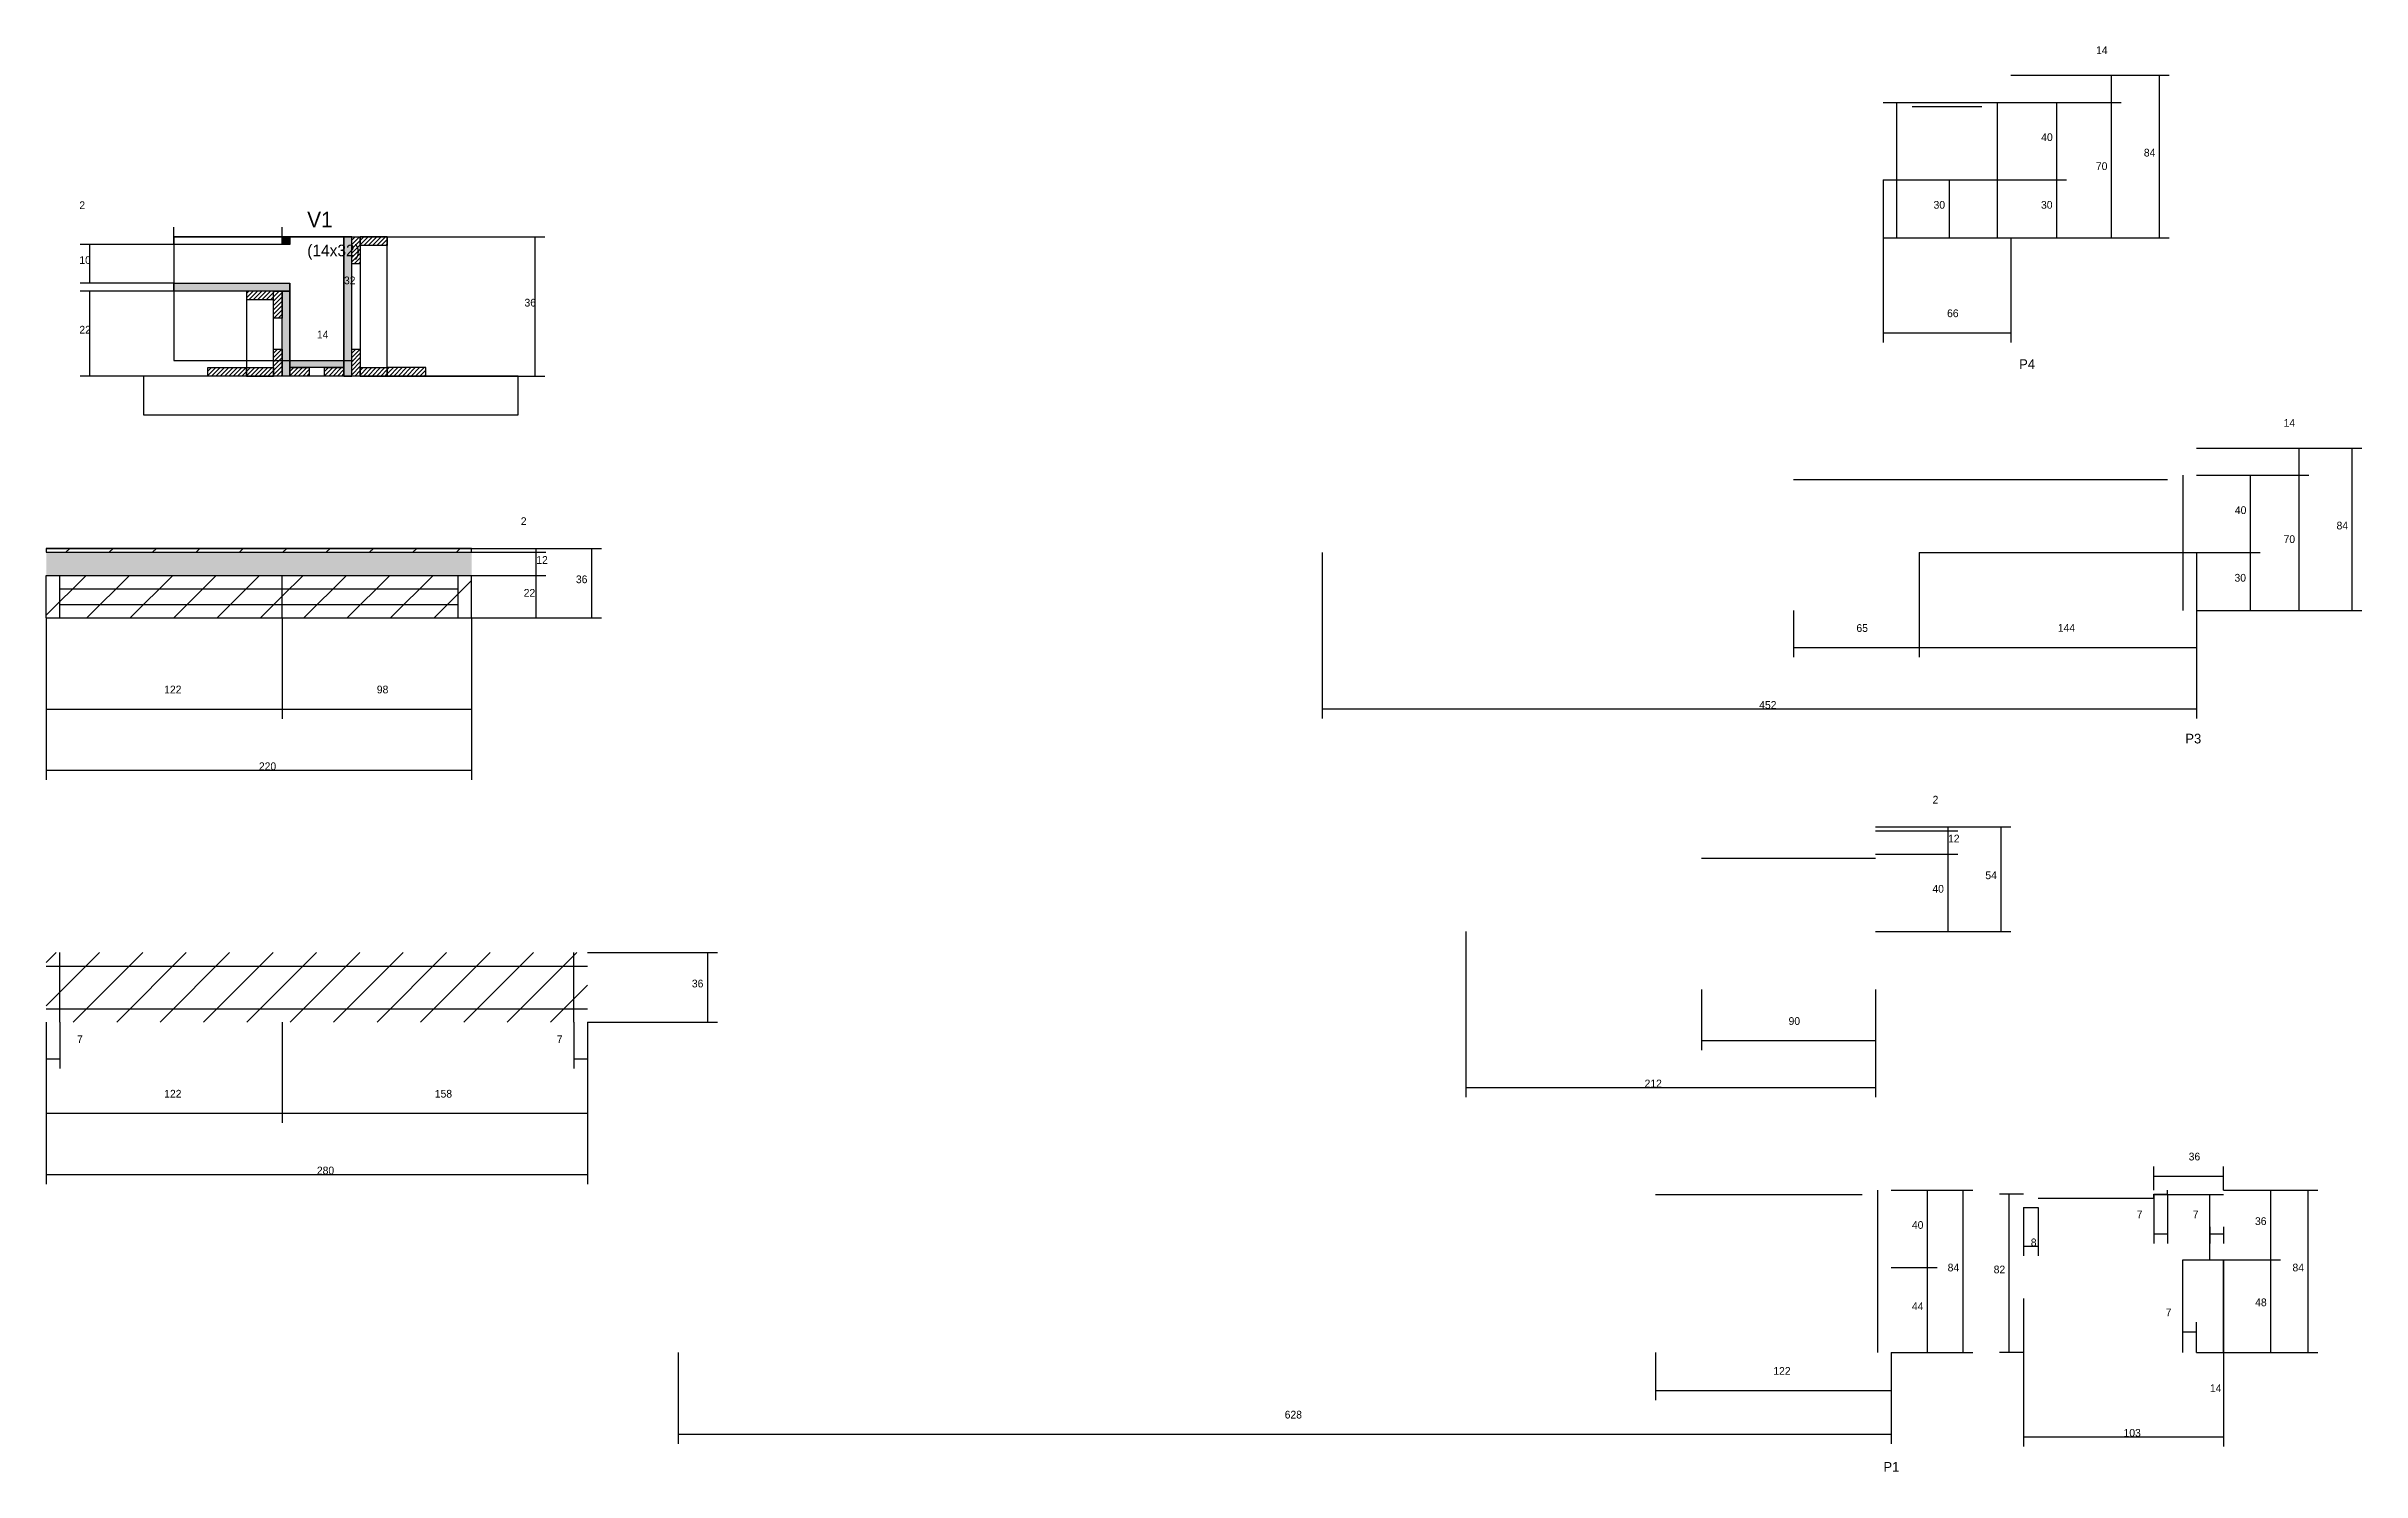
# Model space of a CAD drawing. Header units: metres. Extents: x -2848 to 21926, y -45195 to 1016.
# Drawn here: x 14265 to 15463, y -33639 to -32901 of the extents above; entities that cross this region are included whole.
import ezdxf

# ---------------------------------------------------------------- set-up
doc = ezdxf.new("R2010")
doc.units = ezdxf.units.M
for name, color, linetype in [('CONCRETO', 251, 'Continuous'), ('COTA', 4, 'Continuous'), ('Cota Seção (2x)', 4, 'Continuous'), ('Hachura', 253, 'Continuous'), ('Madeira', 126, 'Continuous'), ('NOMENCLATURA', 7, 'Continuous'), ('Painéis', 200, 'Continuous'), ('SARR_2.2x7', 40, 'Continuous'), ('Texto Seção', 7, 'Continuous')]:
    doc.layers.add(name, color=color, linetype=linetype)

msp = doc.modelspace()

# ---------------------------------------------------------------- texts
at = {"layer": 'COTA'}
for s, p in [('14', (15325.5, -32905.4)), ('40', (15297.1, -32950.4)), ('70', (15325.4, -32965.4)), ('84', (15350.2, -32958.4)), ('2', (14282.1, -32985.6)), ('30', (15241.4, -32985.4)), ('30', (15297, -32985.4)), ('10', (14282.1, -33014)), ('36', (14512.4, -33036)), ('66', (15248.4, -33041.5)), ('22', (14282.1, -33050)), ('14', (15422.5, -33098.2)), ('2', (14510.5, -33149)), ('40', (15397.3, -33143.3)), ('70', (15422.5, -33158.3)), ('84', (15449.9, -33151.3)), ('12', (14518.5, -33169.1)), ('36', (14539, -33179.1)), ('30', (15397.1, -33178.3)), ('22', (14512, -33186.1)), ('65', (15201.5, -33204.3)), ('144', (15305.7, -33204.2)), ('122', (14326, -33236.1)), ('98', (14436, -33236.1)), ('452', (15151.2, -33244.1)), ('220', (14375, -33275.8)), ('2', (15240.9, -33293.1)), ('12', (15248.9, -33313.2)), ('40', (15240.8, -33339.2)), ('54', (15268.2, -33332.2)), ('36', (14599, -33388.2)), ('90', (15166.4, -33407.6)), ('7', (14280.9, -33417)), ('7', (14529.1, -33417)), ('122', (14326, -33445.2)), ('158', (14466, -33445.2)), ('212', (15091.9, -33439.9)), ('280', (14405, -33484.9)), ('36', (15373.4, -33477.7)), ('7', (15346.5, -33507.6)), ('7', (15375.5, -33507.6)), ('40', (15230.2, -33513.1)), ('36', (15407.7, -33511.1)), ('8', (15291.7, -33522.1)), ('84', (15248.7, -33535.1)), ('82', (15272.5, -33536.1)), ('84', (15427.1, -33535.1)), ('44', (15230.2, -33555.1)), ('48', (15407.8, -33553.1)), ('7', (15361.5, -33558.3)), ('122', (15158.5, -33588.6)), ('14', (15384.4, -33597.5)), ('628', (14905.7, -33611.2)), ('103', (15339.7, -33620.6))]:
    msp.add_text(s, height=4, dxfattribs=at).set_placement(p)
at = {"layer": 'Cota Seção (2x)'}
for s, p in [('32', (14419, -33024.5)), ('14', (14405, -33052.5))]:
    msp.add_text(s, height=4, dxfattribs=at).set_placement(p)
at = {"layer": 'NOMENCLATURA'}
for s, p in [('P4', (15285.7, -33068.3)), ('P3', (15371.7, -33262)), ('P1', (15215.5, -33638.7))]:
    msp.add_text(s, height=5, dxfattribs=at).set_placement(p)
at = {"layer": 'Texto Seção'}
for s, height, p in [('V1', 8, (14400, -32995)), ('(14x32)', 6, (14400, -33010))]:
    msp.add_text(s, height=height, dxfattribs=at).set_placement(p)

# ---------------------------------------------------------------- hatches: boundary and pattern name
at = {"layer": 'COTA'}
h = msp.add_hatch(dxfattribs=at)
h.set_pattern_fill('AR-CONC', scale=0.03)
h.paths.add_polyline_path([(14485, -33163.1), (14265, -33163.1), (14265, -33175.1), (14485, -33175.1)])
at = {"layer": 'Hachura'}
h = msp.add_hatch(color=8, dxfattribs=at)
h.dxf.hatch_style = 1
h.paths.add_polyline_path([(14387, -33000), (14391, -33000), (14391, -33000), (14391, -33004), (14391, -33004), (14387, -33004), (14387, -33004), (14387, -33000)])
h = msp.add_hatch(color=8, dxfattribs=at)
h.dxf.hatch_style = 1
h.paths.add_polyline_path([(14423, -33000), (14419, -33000), (14419, -33000), (14419, -33072), (14419, -33072), (14423, -33072), (14423, -33072), (14423, -33000)])
h = msp.add_hatch(dxfattribs=at)
h.set_pattern_fill('ANSI31', scale=0.5)
h.paths.add_polyline_path([(14427.4, -33014), (14423, -33014), (14423, -33014), (14423, -33000), (14423, -33000), (14427.4, -33000), (14427.4, -33000), (14427.4, -33014)])
h = msp.add_hatch(dxfattribs=at)
h.set_pattern_fill('ANSI31', scale=0.5)
h.paths.add_polyline_path([(14441.4, -33000), (14441.4, -33004.4), (14441.4, -33004.4), (14427.4, -33004.4), (14427.4, -33004.4), (14427.4, -33000), (14427.4, -33000), (14441.4, -33000)])
h = msp.add_hatch(color=8, dxfattribs=at)
h.dxf.hatch_style = 1
h.paths.add_polyline_path([(14331, -33028), (14331, -33024), (14331, -33024), (14391, -33024), (14391, -33024), (14391, -33028), (14391, -33028), (14331, -33028)])
h = msp.add_hatch(dxfattribs=at)
h.set_pattern_fill('ANSI31', scale=0.5)
h.paths.add_polyline_path([(14368.6, -33028), (14368.6, -33032.4), (14368.6, -33032.4), (14382.6, -33032.4), (14382.6, -33032.4), (14382.6, -33028), (14382.6, -33028), (14368.6, -33028)])
h = msp.add_hatch(dxfattribs=at)
h.set_pattern_fill('ANSI31', scale=0.5)
h.paths.add_polyline_path([(14387, -33042), (14382.6, -33042), (14382.6, -33042), (14382.6, -33028), (14382.6, -33028), (14387, -33028), (14387, -33028), (14387, -33042)])
h = msp.add_hatch(color=8, dxfattribs=at)
h.dxf.hatch_style = 1
h.paths.add_polyline_path([(14387, -33028), (14391, -33028), (14391, -33028), (14391, -33072), (14391, -33072), (14387, -33072), (14387, -33072), (14387, -33028)])
h = msp.add_hatch(dxfattribs=at)
h.set_pattern_fill('ANSI31', scale=0.5)
h.paths.add_polyline_path([(14387, -33072), (14382.6, -33072), (14382.6, -33072), (14382.6, -33058), (14382.6, -33058), (14387, -33058), (14387, -33058), (14387, -33072)])
h = msp.add_hatch(dxfattribs=at)
h.set_pattern_fill('ANSI31', scale=0.5)
h.paths.add_polyline_path([(14427.4, -33072), (14423, -33072), (14423, -33072), (14423, -33058), (14423, -33058), (14427.4, -33058), (14427.4, -33058), (14427.4, -33072)])
h = msp.add_hatch(dxfattribs=at)
h.set_pattern_fill('ANSI31', scale=0.5)
h.paths.add_polyline_path([(14348.6, -33072), (14348.6, -33067.6), (14348.6, -33067.6), (14368.6, -33067.6), (14368.6, -33067.6), (14368.6, -33072), (14368.6, -33072), (14348.6, -33072)])
h = msp.add_hatch(dxfattribs=at)
h.set_pattern_fill('ANSI31', scale=0.5)
h.paths.add_polyline_path([(14382.6, -33067.6), (14382.6, -33072), (14382.6, -33072), (14368.6, -33072), (14368.6, -33072), (14368.6, -33067.6), (14368.6, -33067.6), (14382.6, -33067.6)])
h = msp.add_hatch(color=8, dxfattribs=at)
h.dxf.hatch_style = 1
h.paths.add_polyline_path([(14391, -33067.6), (14391, -33064), (14391, -33064), (14419, -33064), (14419, -33064), (14419, -33067.6), (14419, -33067.6), (14391, -33067.6)])
h = msp.add_hatch(dxfattribs=at)
h.set_pattern_fill('ANSI31', scale=0.5)
h.paths.add_polyline_path([(14391, -33072), (14391, -33067.6), (14391, -33067.6), (14401, -33067.6), (14401, -33067.6), (14401, -33072), (14401, -33072), (14391, -33072)])
h = msp.add_hatch(dxfattribs=at)
h.set_pattern_fill('ANSI31', scale=0.5)
h.paths.add_polyline_path([(14409, -33072), (14409, -33067.6), (14409, -33067.6), (14419, -33067.6), (14419, -33067.6), (14419, -33072), (14419, -33072), (14409, -33072)])
h = msp.add_hatch(dxfattribs=at)
h.set_pattern_fill('ANSI31', scale=0.5)
h.paths.add_polyline_path([(14441.4, -33067.6), (14441.4, -33072), (14441.4, -33072), (14427.4, -33072), (14427.4, -33072), (14427.4, -33067.6), (14427.4, -33067.6), (14441.4, -33067.6)])
h = msp.add_hatch(dxfattribs=at)
h.set_pattern_fill('ANSI31', scale=0.5)
h.paths.add_polyline_path([(14461.4, -33072), (14461.4, -33067.6), (14461.4, -33067.6), (14441.4, -33067.6), (14441.4, -33067.6), (14441.4, -33072), (14441.4, -33072), (14461.4, -33072)])
h = msp.add_hatch(dxfattribs=at)
h.set_pattern_fill('ANSI31', scale=5)
h.paths.add_polyline_path([(14485, -33163.1), (14485, -33161.1), (14265, -33161.1), (14265, -33163.1)])
h = msp.add_hatch(dxfattribs=at)
h.set_pattern_fill('ANSI31', scale=5)
h.paths.add_polyline_path([(14265, -33175.1), (14265, -33197.1), (14387, -33197.1), (14387, -33175.1)])
h = msp.add_hatch(dxfattribs=at)
h.set_pattern_fill('ANSI31', scale=5)
h.paths.add_polyline_path([(14387, -33197.1), (14485, -33197.1), (14485, -33175.1), (14387, -33175.1)])
h = msp.add_hatch(dxfattribs=at)
h.set_pattern_fill('ANSI31', scale=5)
h.paths.add_polyline_path([(14387, -33406.2), (14387, -33370.2), (14265, -33370.2), (14265, -33406.2)])
h = msp.add_hatch(dxfattribs=at)
h.set_pattern_fill('ANSI31', scale=5)
h.paths.add_polyline_path([(14387, -33370.2), (14387, -33406.2), (14545, -33406.2), (14545, -33370.2)])

# ---------------------------------------------------------------- linework, layer by layer
at = {"layer": 'CONCRETO'}
for points in [[(14331, -33004), (14331, -33024), (14391, -33024), (14391, -33064), (14419, -33064), (14419, -33020), (14419, -33000), (14391, -33000), (14391, -33004)], [(14331, -33064), (14419, -33064), (14419, -33000), (14331, -33000)]]:
    msp.add_lwpolyline(points, close=True, dxfattribs=at)
at = {"layer": 'COTA'}
for p, q in [((15281.4, -32916.4), (15338.5, -32916.4)), ((15281.4, -32916.4), (15363.3, -32916.4)), ((15333.5, -32930.4), (15333.5, -32916.4)), ((15358.3, -33000.4), (15358.3, -32916.4)), ((15281.4, -32930.4), (15338.5, -32930.4)), ((15281.4, -32930.4), (15338.5, -32930.4)), ((15281.4, -32930.4), (15310.2, -32930.4)), ((15305.2, -32970.4), (15305.2, -32930.4)), ((15333.5, -33000.4), (15333.5, -32930.4)), ((15215.4, -32970.4), (15215.4, -33054.6)), ((15233.9, -32970.4), (15254.6, -32970.4)), ((15249.6, -33000.4), (15249.6, -32970.4)), ((15281.4, -32970.4), (15310.2, -32970.4)), ((15281.4, -32970.4), (15310.2, -32970.4)), ((15305.2, -33000.4), (15305.2, -32970.4)), ((14331, -33004), (14331, -32995)), ((14331, -33000), (14387, -33000)), ((14387, -33000), (14387, -32995)), ((14441.4, -33000), (14522.9, -33000)), ((14517.9, -33072), (14517.9, -33000)), ((15233.9, -33000.4), (15254.6, -33000.4)), ((15281.4, -33000.4), (15281.4, -33054.6)), ((15281.4, -33000.4), (15338.5, -33000.4)), ((15281.4, -33000.4), (15363.3, -33000.4)), ((15281.4, -33000.4), (15310.2, -33000.4)), ((14331, -33004), (14282.6, -33004)), ((14287.6, -33024), (14287.6, -33004)), ((14331, -33024), (14282.6, -33024)), ((14331, -33028), (14282.6, -33028)), ((14287.6, -33072), (14287.6, -33028)), ((15215.4, -33049.6), (15281.4, -33049.6)), ((14348.6, -33072), (14282.6, -33072)), ((14461.4, -33072), (14522.9, -33072)), ((15377.5, -33109.3), (15435.6, -33109.3)), ((15377.5, -33109.3), (15462.9, -33109.3)), ((15430.6, -33123.3), (15430.6, -33109.3)), ((15457.9, -33193.3), (15457.9, -33109.3)), ((15377.5, -33123.3), (15435.6, -33123.3)), ((15377.5, -33123.3), (15435.6, -33123.3)), ((15377.5, -33123.3), (15410.4, -33123.3)), ((15405.4, -33163.3), (15405.4, -33123.3)), ((15430.6, -33193.3), (15430.6, -33123.3)), ((14485, -33161.1), (14552.3, -33161.1)), ((14485, -33161.1), (14523.5, -33161.1)), ((14485, -33163.1), (14523.5, -33163.1)), ((14485, -33163.1), (14523.5, -33163.1)), ((14518.5, -33163.1), (14518.5, -33161.1)), ((14518.5, -33175.1), (14518.5, -33163.1)), ((14547.3, -33197.1), (14547.3, -33161.1)), ((14925, -33163.3), (14925, -33249.1)), ((15234, -33163.3), (15234, -33217.4)), ((15234, -33163.3), (15234, -33217.4)), ((15377.5, -33163.3), (15377.5, -33249.1)), ((15377.5, -33163.3), (15410.4, -33163.3)), ((15377.5, -33163.3), (15410.4, -33163.3)), ((15405.4, -33193.3), (15405.4, -33163.3)), ((14485, -33175.1), (14523.5, -33175.1)), ((14485, -33175.1), (14523.5, -33175.1)), ((14518.5, -33197.1), (14518.5, -33175.1)), ((15169, -33193.3), (15169, -33217.4)), ((15377.5, -33193.3), (15435.6, -33193.3)), ((15377.5, -33193.3), (15462.9, -33193.3)), ((15377.5, -33193.3), (15377.5, -33217.4)), ((15377.5, -33193.3), (15410.4, -33193.3)), ((14265, -33197.1), (14265, -33249.2)), ((14265, -33197.1), (14265, -33280.8)), ((14387, -33197.1), (14387, -33249.2)), ((14387, -33197.1), (14387, -33249.2)), ((14485, -33197.1), (14523.5, -33197.1)), ((14485, -33197.1), (14485, -33249.2)), ((14485, -33197.1), (14485, -33280.8)), ((14485, -33197.1), (14552.3, -33197.1)), ((15169, -33212.4), (15234, -33212.4)), ((15234, -33212.4), (15377.5, -33212.4)), ((14265, -33244.2), (14387, -33244.2)), ((14387, -33244.2), (14485, -33244.2)), ((14925, -33244.1), (15377.5, -33244.1)), ((14265, -33275.8), (14485, -33275.8)), ((15211.4, -33305.2), (15281.3, -33305.2)), ((15211.4, -33305.2), (15253.9, -33305.2)), ((15211.4, -33307.2), (15253.9, -33307.2)), ((15211.4, -33307.2), (15253.9, -33307.2)), ((15248.9, -33307.2), (15248.9, -33305.2)), ((15248.9, -33319.2), (15248.9, -33307.2)), ((15276.3, -33359.2), (15276.3, -33305.2)), ((15211.4, -33319.2), (15253.9, -33319.2)), ((15211.4, -33319.2), (15253.9, -33319.2)), ((15248.9, -33359.2), (15248.9, -33319.2)), ((14999.4, -33359.2), (14999.4, -33444.9)), ((15211.4, -33359.2), (15253.9, -33359.2)), ((15211.4, -33359.2), (15281.3, -33359.2)), ((14545, -33370.2), (14612.3, -33370.2)), ((14607.3, -33406.2), (14607.3, -33370.2)), ((15121.4, -33389.2), (15121.4, -33420.7)), ((15211.4, -33389.2), (15211.4, -33420.7)), ((15211.4, -33389.2), (15211.4, -33444.9)), ((14265, -33406.2), (14265, -33458.3)), ((14265, -33406.2), (14265, -33489.9)), ((14265, -33406.2), (14265, -33430.1)), ((14272, -33406.2), (14272, -33430.1)), ((14387, -33406.2), (14387, -33458.3)), ((14387, -33406.2), (14387, -33458.3)), ((14538, -33406.2), (14538, -33430.1)), ((14545, -33406.2), (14545, -33458.3)), ((14545, -33406.2), (14545, -33489.9)), ((14545, -33406.2), (14612.3, -33406.2)), ((14545, -33406.2), (14545, -33430.1)), ((15121.4, -33415.7), (15211.4, -33415.7)), ((14265, -33425.1), (14272, -33425.1)), ((14538, -33425.1), (14545, -33425.1)), ((14999.4, -33439.9), (15211.4, -33439.9)), ((14265, -33453.3), (14387, -33453.3)), ((14387, -33453.3), (14545, -33453.3)), ((15355.4, -33493.1), (15355.4, -33480.9)), ((15391.4, -33493.1), (15391.4, -33480.9)), ((14265, -33484.9), (14545, -33484.9)), ((15219.5, -33493.1), (15261.8, -33493.1)), ((15219.5, -33493.1), (15243.3, -33493.1)), ((15238.3, -33533.1), (15238.3, -33493.1)), ((15256.8, -33577.1), (15256.8, -33493.1)), ((15355.4, -33485.9), (15391.4, -33485.9)), ((15391.4, -33493.1), (15420.9, -33493.1)), ((15391.4, -33493.1), (15440.2, -33493.1)), ((15415.9, -33529.1), (15415.9, -33493.1)), ((15435.2, -33577.1), (15435.2, -33493.1)), ((15288, -33495.1), (15275.6, -33495.1)), ((15280.6, -33577.1), (15280.6, -33495.1)), ((15288, -33502.1), (15288, -33527.1)), ((15295.5, -33502.1), (15295.5, -33527.1)), ((15355.4, -33495.1), (15355.4, -33520.7)), ((15362.4, -33495.1), (15362.4, -33520.7)), ((15355.4, -33515.7), (15362.4, -33515.7)), ((15384.4, -33512.1), (15384.4, -33520.7)), ((15384.4, -33515.7), (15391.4, -33515.7)), ((15391.4, -33512.1), (15391.4, -33520.7)), ((15288, -33522.1), (15295.5, -33522.1)), ((15377.4, -33529.1), (15420.9, -33529.1)), ((15391.4, -33529.1), (15391.4, -33625.6)), ((15391.4, -33529.1), (15420.9, -33529.1)), ((15391.4, -33577.1), (15391.4, -33529.1)), ((15391.4, -33529.1), (15396.4, -33529.1)), ((15415.9, -33577.1), (15415.9, -33529.1)), ((15219.5, -33533.1), (15243.3, -33533.1)), ((15219.5, -33533.1), (15243.3, -33533.1)), ((15238.3, -33577.1), (15238.3, -33533.1)), ((15288, -33549.1), (15288, -33625.6)), ((15370.4, -33577.1), (15370.4, -33561.4)), ((15377.4, -33577.1), (15377.4, -33561.4)), ((14591.9, -33577.1), (14591.9, -33624.3)), ((15097.5, -33577.1), (15097.5, -33601.7)), ((15219.5, -33577.1), (15219.5, -33624.3)), ((15219.5, -33577.1), (15219.5, -33601.7)), ((15219.5, -33577.1), (15261.8, -33577.1)), ((15219.5, -33577.1), (15243.3, -33577.1)), ((15288, -33577.1), (15275.6, -33577.1)), ((15370.4, -33566.4), (15377.4, -33566.4)), ((15377.4, -33577.1), (15396.4, -33577.1)), ((15377.4, -33577.1), (15420.9, -33577.1)), ((15377.4, -33577.1), (15440.2, -33577.1)), ((15097.5, -33596.7), (15219.5, -33596.7)), ((14591.9, -33619.3), (15219.5, -33619.3)), ((15288, -33620.6), (15391.4, -33620.6))]:
    msp.add_line(p, q, dxfattribs=at)
at = {"layer": 'Cota Seção (2x)'}
for p, q in [((14391, -33000), (14424, -33000)), ((14419, -33064), (14419, -33000)), ((14391, -33064), (14391, -33059)), ((14419, -33064), (14419, -33059)), ((14391, -33064), (14424, -33064)), ((14391, -33064), (14419, -33064))]:
    msp.add_line(p, q, dxfattribs=at)
at = {"layer": 'Madeira'}
for points in [[(14427.4, -33014), (14423, -33014), (14423, -33000), (14427.4, -33000)], [(14441.4, -33000), (14441.4, -33004.4), (14427.4, -33004.4), (14427.4, -33000)], [(14441.4, -33000), (14427.4, -33000), (14427.4, -33072), (14441.4, -33072)], [(14368.6, -33028), (14368.6, -33032.4), (14382.6, -33032.4), (14382.6, -33028)], [(14368.6, -33072), (14382.6, -33072), (14382.6, -33028), (14368.6, -33028)], [(14387, -33042), (14382.6, -33042), (14382.6, -33028), (14387, -33028)], [(14387, -33072), (14382.6, -33072), (14382.6, -33058), (14387, -33058)], [(14427.4, -33072), (14423, -33072), (14423, -33058), (14427.4, -33058)], [(14315.2, -33092), (14509.1, -33092), (14509.1, -33072), (14315.2, -33072)], [(14348.6, -33072), (14348.6, -33067.6), (14368.6, -33067.6), (14368.6, -33072)], [(14382.6, -33067.6), (14382.6, -33072), (14368.6, -33072), (14368.6, -33067.6)], [(14391, -33072), (14391, -33067.6), (14401, -33067.6), (14401, -33072)], [(14409, -33072), (14409, -33067.6), (14419, -33067.6), (14419, -33072)], [(14441.4, -33067.6), (14441.4, -33072), (14427.4, -33072), (14427.4, -33067.6)], [(14461.4, -33072), (14461.4, -33067.6), (14441.4, -33067.6), (14441.4, -33072)]]:
    msp.add_lwpolyline(points, close=True, dxfattribs=at)
at = {"layer": 'Painéis'}
for p, q in [((15215.4, -32930.4), (15281.4, -32930.4)), ((15215.4, -32970.4), (15281.4, -32970.4)), ((14419, -33072), (14419, -33000)), ((15215.4, -33000.4), (15281.4, -33000.4)), ((14331, -33024), (14391, -33024)), ((14331, -33028), (14331, -33024)), ((14391, -33028), (14391, -33024)), ((14391, -33072), (14391, -33028)), ((14391, -33064), (14419, -33064)), ((14391, -33067.6), (14391, -33064)), ((14419, -33067.6), (14419, -33064)), ((14265, -33161.1), (14485, -33161.1)), ((14265, -33163.1), (14485, -33163.1)), ((15234, -33163.3), (15377.5, -33163.3)), ((14265, -33175.1), (14485, -33175.1)), ((14265, -33197.1), (14265, -33175.1)), ((14387, -33197.1), (14387, -33175.1)), ((14485, -33197.1), (14485, -33175.1)), ((14265, -33197.1), (14485, -33197.1))]:
    msp.add_line(p, q, dxfattribs=at)
for points in [[(14387, -33000), (14391, -33000), (14391, -33004), (14387, -33004)], [(14423, -33000), (14419, -33000), (14419, -33072), (14423, -33072)], [(14331, -33028), (14331, -33024), (14391, -33024), (14391, -33028)], [(14387, -33028), (14391, -33028), (14391, -33072), (14387, -33072)], [(14391, -33067.6), (14391, -33064), (14419, -33064), (14419, -33067.6)], [(14265, -33163.1), (14485, -33163.1), (14485, -33161.1), (14265, -33161.1)]]:
    msp.add_lwpolyline(points, close=True, dxfattribs=at)
at = {"layer": 'SARR_2.2x7'}
for p, q in [((15222.4, -32970.4), (15222.4, -32930.4)), ((15230.4, -32932.6), (15266.4, -32932.6)), ((15274.4, -32970.4), (15274.4, -32930.4)), ((15222.4, -33000.4), (15222.4, -32970.4)), ((15274.4, -33000.4), (15274.4, -32970.4)), ((15169, -33125.5), (15234, -33125.5)), ((15234, -33125.5), (15362.5, -33125.5)), ((15370.5, -33163.3), (15370.5, -33123.3)), ((15370.5, -33193.3), (15370.5, -33163.3)), ((14272, -33197.1), (14272, -33175.1)), ((14478, -33197.1), (14478, -33175.1)), ((14272, -33182.1), (14387, -33182.1)), ((14272, -33190.1), (14387, -33190.1)), ((14387, -33182.1), (14478, -33182.1)), ((14387, -33190.1), (14478, -33190.1)), ((15121.4, -33321.4), (15211.4, -33321.4)), ((14272, -33406.2), (14272, -33370.2)), ((14538, -33406.2), (14538, -33370.2)), ((14265, -33377.2), (14387, -33377.2)), ((14387, -33377.2), (14545, -33377.2)), ((14265, -33399.2), (14387, -33399.2)), ((14387, -33399.2), (14545, -33399.2)), ((15212.5, -33533.1), (15212.5, -33493.1)), ((15362.4, -33495.1), (15362.4, -33493.1)), ((15097.5, -33495.3), (15204.5, -33495.3)), ((15288, -33502.1), (15295.5, -33502.1)), ((15295.5, -33497.3), (15355.4, -33497.3)), ((15355.4, -33497.3), (15355.4, -33495.1)), ((15355.4, -33495.1), (15362.4, -33495.1)), ((15355.4, -33495.3), (15391.4, -33495.3)), ((15384.4, -33529.1), (15384.4, -33495.1)), ((15370.4, -33577.1), (15370.4, -33529.1)), ((15370.4, -33529.1), (15377.4, -33529.1)), ((15212.5, -33577.1), (15212.5, -33533.1))]:
    msp.add_line(p, q, dxfattribs=at)

msp.set_redraw_order([(e.dxf.handle, doc.entitydb.next_handle()) for e in msp.query("TEXT MTEXT ATTDEF DIMENSION ARC_DIMENSION")])  # texts and dimensions are drawn at this point

doc.saveas('drawing.dxf')
